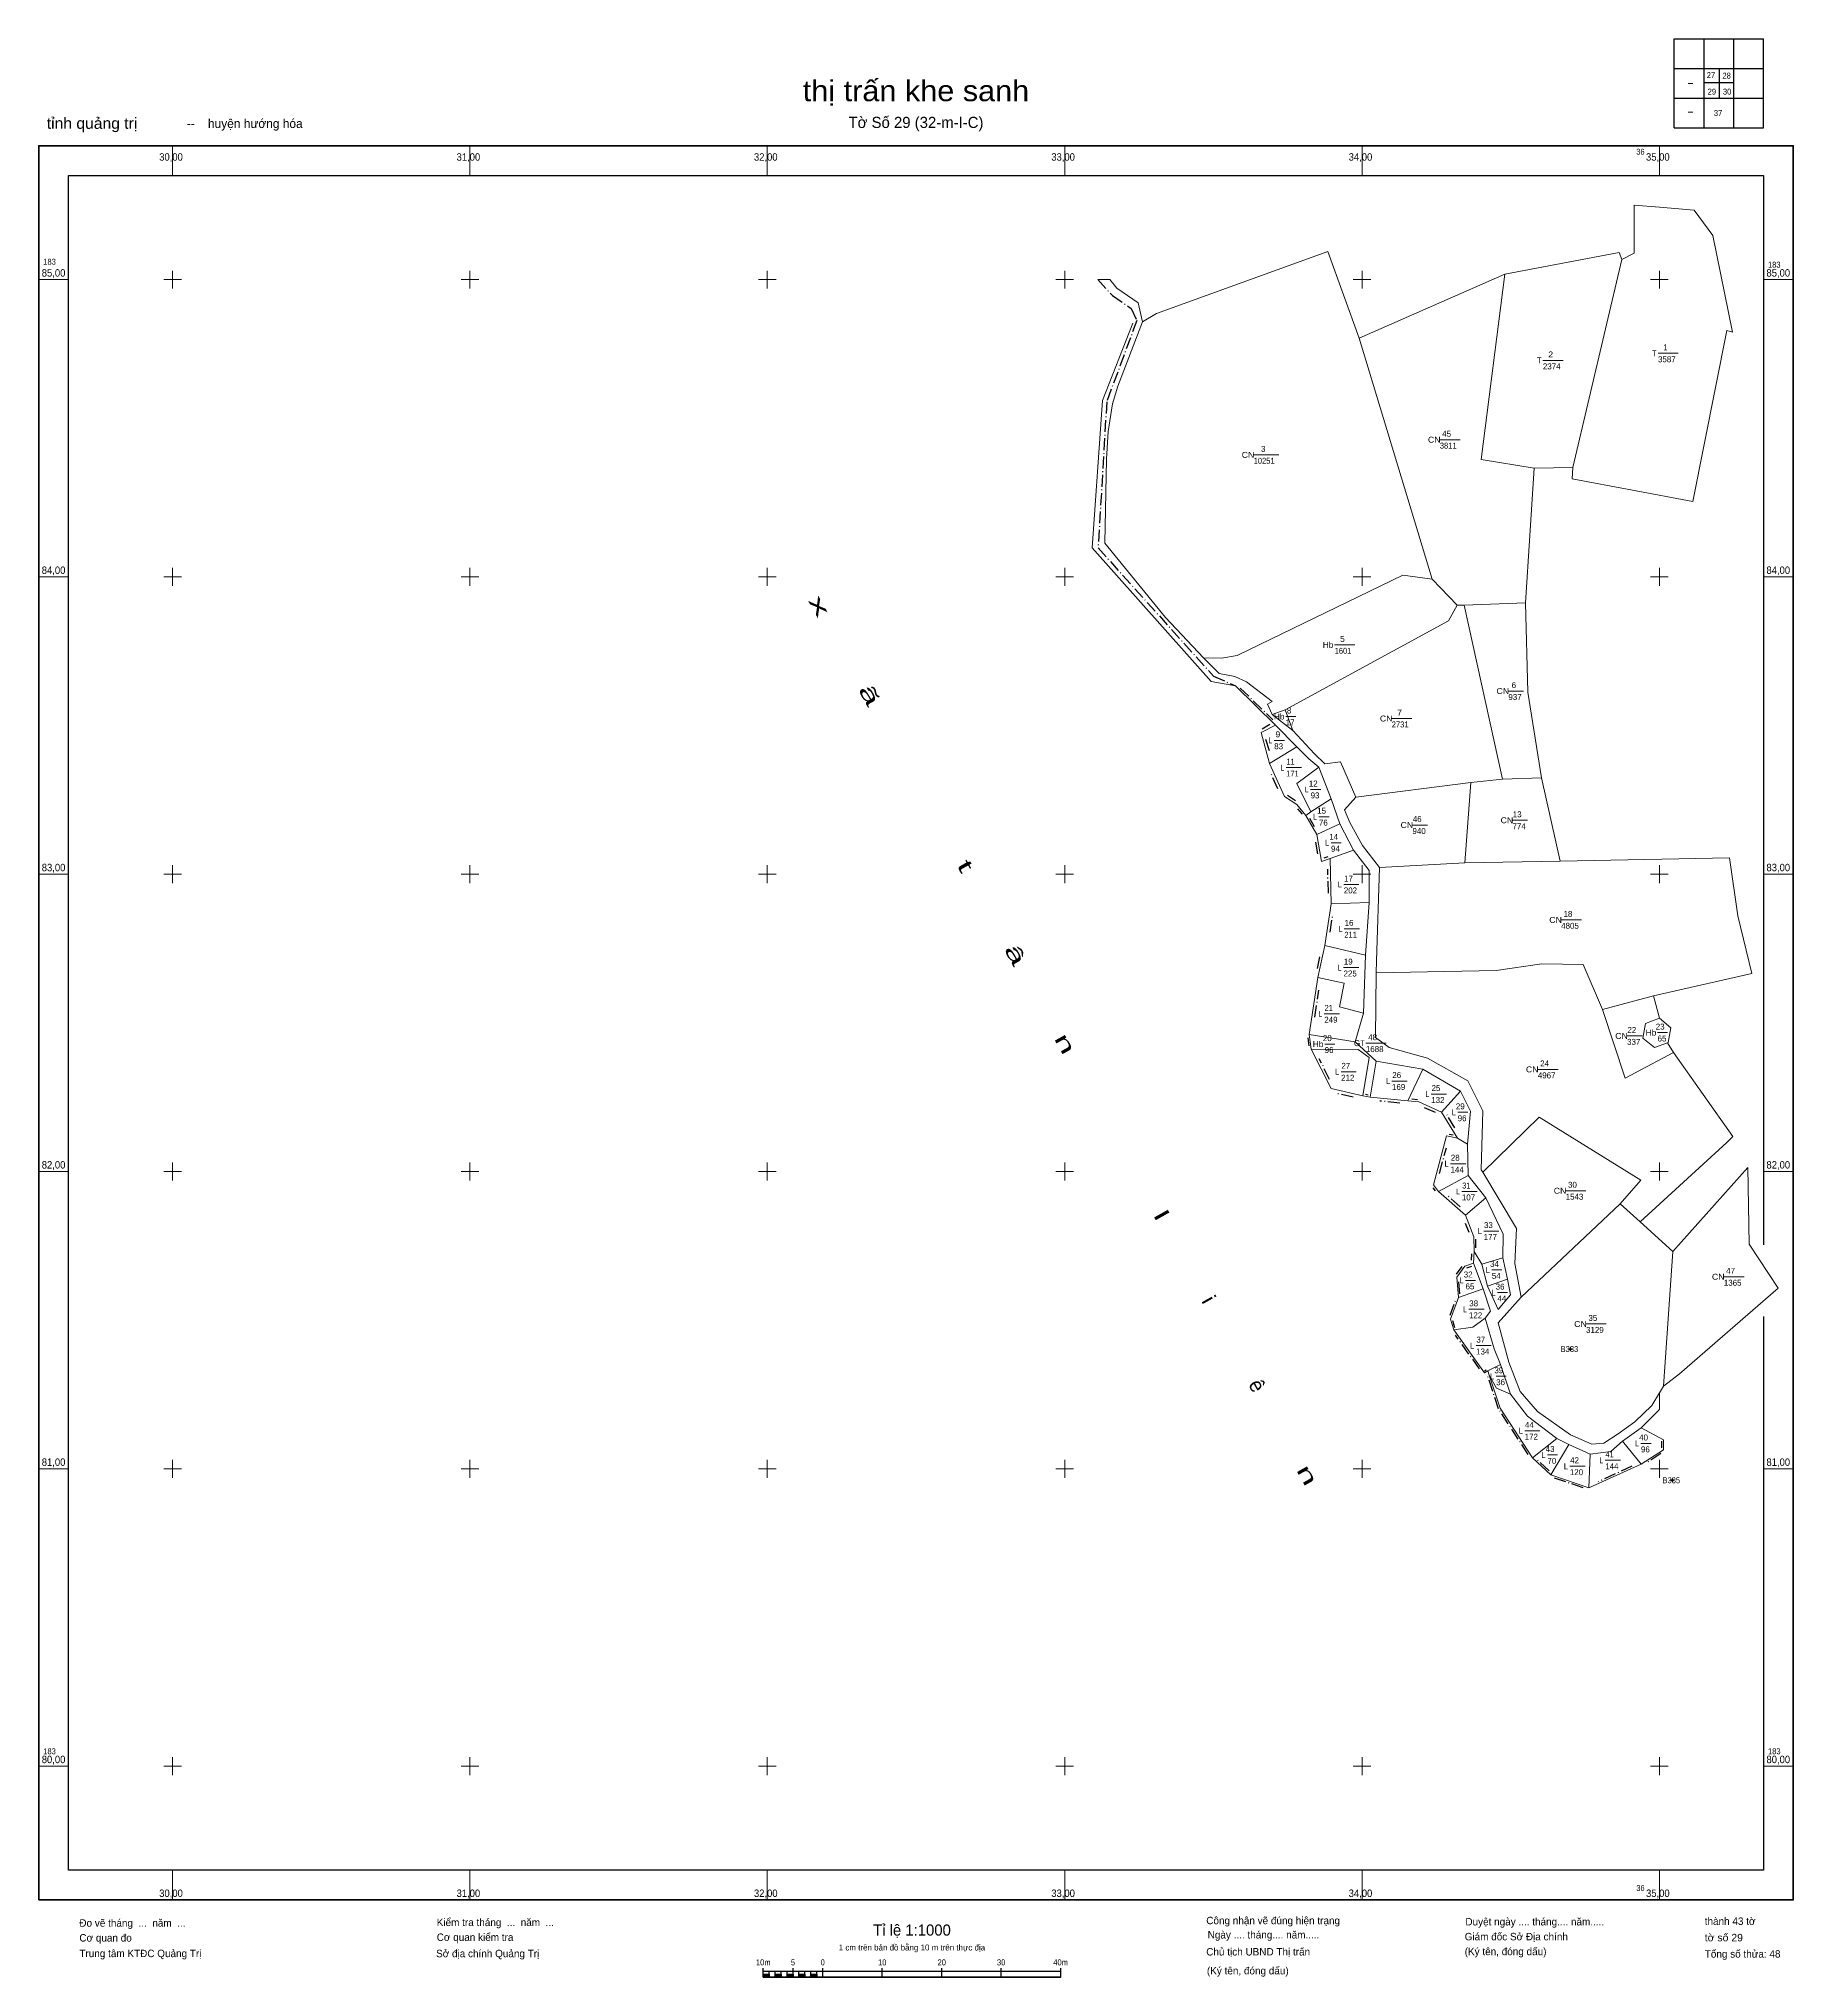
# Model space of a CAD drawing. Header units: metres. Extents: x 362955 to 363545, y 1837929 to 1838581.
import ezdxf
from ezdxf.enums import TextEntityAlignment as Align

# ---------------------------------------------------------------- set-up
doc = ezdxf.new("R2010")
doc.units = ezdxf.units.M
doc.header["$LTSCALE"] = 0.8
doc.linetypes.add('DOT_DASHED', pattern=[7.7, 5, -1.2, 0.3, -1.2])
for name, color, linetype, lineweight in [('10', 7, 'Continuous', 13), ('13', 7, 'Continuous', 13), ('34', 7, 'Continuous', 13), ('62', 7, 'Continuous', 13)]:
    doc.layers.add(name, color=color, linetype=linetype, lineweight=lineweight)
doc.layers.add('12', color=7, linetype='Continuous')

msp = doc.modelspace()

# ---------------------------------------------------------------- hatches: boundary and pattern name
at = {"layer": '10'}
for points in [[(363470.17, 1838140.29, 1), (363470.02, 1838140.29, 1)], [(363504.44, 1838096.16, 1), (363504.29, 1838096.16, 1)]]:
    msp.add_hatch(color=256, dxfattribs=at).paths.add_polyline_path(points)
at = {"layer": '62'}
for points in [[(363198.65, 1837929), (363198.65, 1837930), (363200.65, 1837930), (363200.65, 1837929)], [(363202.65, 1837929), (363202.65, 1837930), (363204.65, 1837930), (363204.65, 1837929)], [(363206.65, 1837929), (363206.65, 1837930), (363208.65, 1837930), (363208.65, 1837929)], [(363210.65, 1837929), (363210.65, 1837930), (363212.65, 1837930), (363212.65, 1837929)], [(363214.65, 1837929), (363214.65, 1837930), (363216.65, 1837930), (363216.65, 1837929)]]:
    msp.add_hatch(color=256, dxfattribs=at).paths.add_polyline_path(points)

# ---------------------------------------------------------------- linework, layer by layer
at = {"layer": '10'}
for p, q in [((363469.79, 1838140.29), (363469.47, 1838140.29)), ((363470.1, 1838140.91), (363470.1, 1838140.6)), ((363470.1, 1838139.97), (363470.1, 1838139.66)), ((363470.72, 1838140.29), (363470.41, 1838140.29)), ((363504.05, 1838096.16), (363503.74, 1838096.16)), ((363504.36, 1838096.78), (363504.36, 1838096.47)), ((363504.36, 1838095.84), (363504.36, 1838095.53)), ((363504.99, 1838096.16), (363504.67, 1838096.16))]:
    msp.add_line(p, q, dxfattribs=at)
for centre, radius in [((363470.1, 1838140.29), 0.312), ((363470.1, 1838140.29), 0.075), ((363504.36, 1838096.16), 0.312), ((363504.36, 1838096.16), 0.075)]:
    msp.add_circle(centre, radius, dxfattribs=at)
at = {"layer": '13'}
for p, q in [((363460.82, 1838472.81), (363467.62, 1838472.81)), ((363499.53, 1838475.21), (363506.33, 1838475.21)), ((363426.16, 1838446.15), (363432.96, 1838446.15)), ((363363.54, 1838441.05), (363372.04, 1838441.05)), ((363390.78, 1838377.14), (363397.58, 1838377.14)), ((363449.21, 1838361.6), (363454.31, 1838361.6)), ((363374.33, 1838353.05), (363377.73, 1838353.05)), ((363409.99, 1838352.37), (363416.79, 1838352.37)), ((363370.47, 1838345.02), (363373.87, 1838345.02)), ((363374.49, 1838335.87), (363379.59, 1838335.87)), ((363382.7, 1838328.5), (363386.1, 1838328.5)), ((363385.5, 1838319.35), (363388.9, 1838319.35)), ((363416.95, 1838316.54), (363422.05, 1838316.54)), ((363450.59, 1838318.15), (363455.69, 1838318.15)), ((363389.57, 1838310.58), (363392.97, 1838310.58)), ((363393.86, 1838296.54), (363398.96, 1838296.54)), ((363394.04, 1838281.63), (363399.14, 1838281.63)), ((363466.96, 1838284.64), (363473.76, 1838284.64)), ((363393.77, 1838268.6), (363398.87, 1838268.6)), ((363387.3, 1838253.04), (363392.4, 1838253.04)), ((363387.43, 1838242.85), (363390.83, 1838242.85)), ((363401.28, 1838243.18), (363408.08, 1838243.18)), ((363489.13, 1838245.62), (363494.23, 1838245.62)), ((363499.37, 1838246.74), (363502.77, 1838246.74)), ((363392.95, 1838233.54), (363398.05, 1838233.54)), ((363410.07, 1838230.43), (363415.17, 1838230.43)), ((363459.11, 1838234.35), (363465.91, 1838234.35)), ((363423.26, 1838226.06), (363428.36, 1838226.06)), ((363432.16, 1838219.92), (363435.56, 1838219.92)), ((363429.75, 1838202.64), (363434.85, 1838202.64)), ((363433.57, 1838193.28), (363438.67, 1838193.28)), ((363468.47, 1838193.53), (363475.27, 1838193.53)), ((363440.91, 1838179.98), (363446.01, 1838179.98)), ((363443.64, 1838166.91), (363447.04, 1838166.91)), ((363521.66, 1838164.6), (363528.46, 1838164.6)), ((363434.8, 1838163.36), (363438.2, 1838163.36)), ((363445.53, 1838159.29), (363448.93, 1838159.29)), ((363435.95, 1838153.66), (363441.05, 1838153.66)), ((363475.33, 1838148.73), (363482.13, 1838148.73)), ((363438.35, 1838141.46), (363443.45, 1838141.46)), ((363445.1, 1838131.14), (363448.5, 1838131.14)), ((363454.69, 1838112.8), (363459.79, 1838112.8)), ((363493.8, 1838108.54), (363497.2, 1838108.54)), ((363462.35, 1838104.68), (363465.75, 1838104.68)), ((363469.88, 1838100.87), (363474.98, 1838100.87)), ((363481.78, 1838102.87), (363486.88, 1838102.87))]:
    msp.add_line(p, q, dxfattribs=at)
at = {"layer": '34'}
for p, q in [((363487.34, 1838506.79), (363470.83, 1838436.77)), ((363448.01, 1838501.87), (363399.06, 1838480.28)), ((363399.06, 1838480.28), (363423.62, 1838399.24)), ((363455.01, 1838391.25), (363457.83, 1838436.54)), ((363457.83, 1838436.54), (363470.83, 1838436.77)), ((363431.99, 1838390.45), (363423.62, 1838399.24)), ((363434.38, 1838390.53), (363431.99, 1838390.45)), ((363455.01, 1838391.25), (363434.38, 1838390.53)), ((363447.21, 1838331.97), (363434.38, 1838390.53)), ((363357.41, 1838363.38), (363370.94, 1838350.18)), ((363369.81, 1838353.7), (363374.19, 1838355.27)), ((363369.81, 1838353.7), (363376.73, 1838348.37)), ((363374.19, 1838355.27), (363376.73, 1838348.37)), ((363378.09, 1838342.79), (363370.94, 1838350.18)), ((363368.93, 1838337.25), (363378.09, 1838342.79)), ((363389.57, 1838325.35), (363385.49, 1838335.98)), ((363436.6, 1838330.83), (363397.92, 1838325.96)), ((363447.21, 1838331.97), (363460.35, 1838332.47)), ((363466.58, 1838304.42), (363460.35, 1838332.47)), ((363389.57, 1838325.35), (363382.79, 1838321.03)), ((363389.57, 1838325.35), (363392.53, 1838316.93)), ((363384.84, 1838313.36), (363381.12, 1838319.73)), ((363389.23, 1838305.26), (363397.12, 1838308.1)), ((363389.65, 1838290.01), (363389.23, 1838305.26)), ((363434.59, 1838303.83), (363405.89, 1838302.26)), ((363466.58, 1838304.42), (363434.59, 1838303.83)), ((363387.49, 1838275.97), (363389.65, 1838290.01)), ((363385.16, 1838265.28), (363387.49, 1838275.97)), ((363387.49, 1838275.97), (363401.11, 1838272.79)), ((363401.11, 1838272.79), (363400.54, 1838253.31)), ((363382.21, 1838246.12), (363382.91, 1838241.11)), ((363404.71, 1838237.12), (363397.72, 1838243.57)), ((363389.61, 1838227.89), (363382.91, 1838241.11)), ((363402.68, 1838224.96), (363404.71, 1838237.12)), ((363404.71, 1838237.12), (363420.42, 1838234.41)), ((363415.43, 1838223.75), (363420.42, 1838234.41)), ((363420.42, 1838234.41), (363433.09, 1838226.98)), ((363400.32, 1838225.49), (363389.61, 1838227.89)), ((363400.32, 1838225.49), (363402.68, 1838224.96)), ((363415.43, 1838223.75), (363402.68, 1838224.96)), ((363426.72, 1838220), (363433.09, 1838226.98)), ((363432.09, 1838211.19), (363426.72, 1838220)), ((363428.39, 1838212), (363432.09, 1838211.19)), ((363432.09, 1838211.19), (363435.45, 1838209.2)), ((363435.45, 1838209.2), (363435.67, 1838198.67)), ((363425.7, 1838193.29), (363435.67, 1838198.67)), ((363435.67, 1838198.67), (363441.6, 1838191.15)), ((363434.78, 1838185.27), (363425.7, 1838193.29)), ((363434.78, 1838185.27), (363441.6, 1838191.15)), ((363486.82, 1838189.11), (363453.47, 1838157.74)), ((363493.49, 1838183.08), (363486.82, 1838189.11)), ((363437.48, 1838169.14), (363437.7, 1838173.08)), ((363440.23, 1838168.82), (363447.33, 1838170.95)), ((363447.33, 1838170.95), (363448.88, 1838163.83)), ((363501.34, 1838127.84), (363504.52, 1838173.11)), ((363442.2, 1838161.49), (363440.23, 1838168.82)), ((363440.71, 1838160.55), (363432.4, 1838157.59)), ((363442.2, 1838161.49), (363448.88, 1838163.83)), ((363441.22, 1838132.28), (363430.85, 1838146.77)), ((363441.22, 1838132.28), (363442.32, 1838132.99)), ((363442.32, 1838132.99), (363446.56, 1838135.05)), ((363442.8, 1838131.53), (363442.32, 1838132.99)), ((363446.56, 1838135.05), (363449.94, 1838125.14)), ((363500, 1838125.58), (363501.34, 1838127.84)), ((363463.47, 1838097.98), (363469.58, 1838108.17)), ((363465.5, 1838110.2), (363469.58, 1838108.17)), ((363469.58, 1838108.17), (363476.71, 1838104.96)), ((363501.36, 1838106.4), (363501.42, 1838109.79)), ((363463.47, 1838097.98), (363457.36, 1838103.66)), ((363476.31, 1838093.58), (363463.47, 1838097.98))]:
    msp.add_line(p, q, dxfattribs=at)
at = {"layer": '34', "linetype": 'DOT_DASHED', "lineweight": 25}
for p, q in [((363359.01, 1838362.63), (363370.04, 1838351.88)), ((363369.02, 1838350.3), (363366.46, 1838348.8)), ((363367.58, 1838345.39), (363368.96, 1838340.89)), ((363371.65, 1838328.75), (363369.35, 1838333.89)), ((363377.64, 1838324.71), (363374.91, 1838326.52)), ((363380.01, 1838320.14), (363378.46, 1838321.98)), ((363384.06, 1838315.95), (363382.46, 1838318.7)), ((363385.14, 1838306.84), (363384.44, 1838310.86)), ((363388.47, 1838305.83), (363387.13, 1838305.35)), ((363388.67, 1838293.64), (363388.44, 1838301.73)), ((363389.26, 1838280.54), (363390.17, 1838286.45)), ((363385, 1838268.29), (363385.95, 1838272.62)), ((363384.1, 1838251.93), (363385.49, 1838260.95)), ((363381.77, 1838244.94), (363382.14, 1838242.31)), ((363389.11, 1838230.98), (363385.63, 1838237.87)), ((363396.97, 1838225.02), (363391.89, 1838226.16)), ((363401.14, 1838226.02), (363402.07, 1838225.81)), ((363412.69, 1838223.03), (363406.03, 1838223.67)), ((363418.64, 1838224.16), (363416.75, 1838224.34)), ((363424.67, 1838219.81), (363420.91, 1838221.48)), ((363431.15, 1838214.74), (363428.5, 1838219.09)), ((363429.29, 1838212.58), (363430.59, 1838212.3)), ((363426.09, 1838199.38), (363428.36, 1838208.02)), ((363424.68, 1838193.45), (363423.91, 1838194.53)), ((363432.98, 1838188.15), (363428.56, 1838192.06)), ((363435.98, 1838179.49), (363434.8, 1838182.54)), ((363438.3, 1838174.28), (363438.22, 1838177.24)), ((363436.84, 1838170.19), (363436.96, 1838172.26)), ((363431.75, 1838165.43), (363433.67, 1838168.04)), ((363435.27, 1838167.6), (363436.94, 1838168.17)), ((363432.87, 1838158.86), (363432.51, 1838163.51)), ((363429.62, 1838151.67), (363431.48, 1838156.8)), ((363431.24, 1838147.41), (363430.5, 1838149.82)), ((363439.54, 1838133.6), (363431.42, 1838144.95)), ((363441.18, 1838132.97), (363441.74, 1838133.33)), ((363500.77, 1838107.01), (363500.81, 1838109.3)), ((363462.88, 1838099.35), (363458.94, 1838103.02)), ((363490.77, 1838100.84), (363479.45, 1838095.68)), ((363500.49, 1838105.13), (363495.37, 1838101.84)), ((363474.38, 1838093.61), (363464.69, 1838096.93))]:
    msp.add_line(p, q, dxfattribs=at)
at = {"layer": '34'}
for points in [[(363500, 1838524.36), (363491.47, 1838525.05), (363491.55, 1838508.88), (363487.34, 1838506.79), (363486.47, 1838509.08), (363448.01, 1838501.87)], [(363524.62, 1838482.31), (363517.91, 1838514.82), (363511.73, 1838523.4), (363500, 1838524.36)], [(363399.06, 1838480.28), (363388.51, 1838509.43), (363330.86, 1838488.56), (363326.16, 1838485.78)], [(363311.16, 1838500), (363315.2, 1838500), (363317.55, 1838497.13), (363324.75, 1838492.15), (363326.16, 1838485.78)], [(363457.83, 1838436.54), (363440.08, 1838439.53), (363448.01, 1838501.87)], [(363322.91, 1838485.37), (363312.68, 1838459.36), (363309.26, 1838409.77), (363349.22, 1838364.82), (363357.41, 1838363.38)], [(363326.16, 1838485.78), (363317.91, 1838464.11), (363316.09, 1838458.18), (363314.57, 1838448.94), (363314.06, 1838439.59), (363313.54, 1838411.35), (363333.91, 1838386.4), (363346.71, 1838372.82)], [(363511.24, 1838425.37), (363522.69, 1838482.84), (363524.62, 1838482.31)], [(363470.83, 1838436.77), (363470.62, 1838432.98), (363511.24, 1838425.37)], [(363423.62, 1838399.24), (363413.71, 1838400.59), (363358.06, 1838373.61), (363352.79, 1838372.67), (363346.71, 1838372.82)], [(363374.19, 1838355.27), (363429.02, 1838385.24), (363431.99, 1838390.45)], [(363455.01, 1838391.25), (363455.72, 1838361.22), (363460.35, 1838332.47)], [(363346.71, 1838372.82), (363351.98, 1838367.49), (363357.26, 1838366.47), (363361.09, 1838364.66), (363369.83, 1838358.05), (363368.21, 1838357.22), (363369.81, 1838353.7)], [(363368.93, 1838337.25), (363366.05, 1838347.63), (363370.94, 1838350.18)], [(363376.73, 1838348.37), (363384.04, 1838340.5), (363387.48, 1838337.17), (363392.81, 1838337.85), (363397.92, 1838325.96)], [(363378.09, 1838342.79), (363382.14, 1838338.86), (363385.49, 1838335.98)], [(363378.03, 1838323.41), (363373.9, 1838326.15), (363368.93, 1838337.25)], [(363385.49, 1838335.98), (363378.03, 1838330.56), (363382.79, 1838321.03), (363381.12, 1838319.73), (363378.03, 1838323.41)], [(363447.21, 1838331.97), (363436.6, 1838330.83), (363434.59, 1838303.83)], [(363397.92, 1838325.96), (363394.12, 1838321.63), (363395.91, 1838317.39), (363400.12, 1838309.7), (363405.89, 1838302.26)], [(363384.84, 1838313.36), (363392.53, 1838316.93), (363397.12, 1838308.1)], [(363389.23, 1838305.26), (363386.41, 1838304.25), (363384.84, 1838313.36)], [(363397.12, 1838308.1), (363402.4, 1838301.24), (363402.35, 1838290.48)], [(363405.89, 1838302.26), (363404.81, 1838270.84), (363404.76, 1838266.81)], [(363498, 1838259.05), (363531.13, 1838266.55), (363526.32, 1838285.99), (363523.59, 1838305.48), (363466.58, 1838304.42)], [(363389.65, 1838290.01), (363402.35, 1838290.48), (363401.11, 1838272.79)], [(363480.81, 1838254.54), (363474.31, 1838269.61), (363460.46, 1838269.86), (363445.1, 1838267.57), (363404.76, 1838266.81)], [(363400.54, 1838253.31), (363397.72, 1838243.57), (363382.21, 1838246.12), (363385.16, 1838265.28)], [(363385.16, 1838265.28), (363394.04, 1838263.4), (363392.44, 1838255.4), (363400.54, 1838253.31)], [(363404.76, 1838266.81), (363404.5, 1838245.12), (363409.07, 1838241.76), (363422.06, 1838238.16), (363435.54, 1838230.47), (363440.59, 1838220.38), (363440.11, 1838200.55), (363440.59, 1838199.75)], [(363480.81, 1838254.54), (363498, 1838259.05), (363500.01, 1838251.53)], [(363504.78, 1838239.99), (363488.48, 1838231.43), (363480.81, 1838254.54)], [(363500.01, 1838251.53), (363495.32, 1838249.8), (363494.47, 1838244.88), (363498.31, 1838241.67), (363502.77, 1838243.32), (363504.78, 1838239.99)], [(363502.77, 1838243.32), (363503, 1838243.4), (363503.85, 1838248.32), (363500.01, 1838251.53)], [(363382.91, 1838241.11), (363398.73, 1838241.03), (363402.34, 1838238.39), (363400.32, 1838225.49)], [(363493.49, 1838183.08), (363522.7, 1838209.71), (363524.72, 1838211.78), (363504.78, 1838239.99)], [(363426.72, 1838220), (363419.11, 1838223.4), (363415.43, 1838223.75)], [(363433.09, 1838226.98), (363436.44, 1838220.25), (363435.45, 1838209.2)], [(363486.82, 1838189.11), (363493.77, 1838197.13), (363459.54, 1838218.32), (363440.59, 1838199.75)], [(363425.7, 1838193.29), (363424.06, 1838195.57), (363428.39, 1838212)], [(363440.59, 1838199.75), (363451.9, 1838180.82), (363451.42, 1838169.1), (363453.47, 1838157.74)], [(363501.34, 1838127.84), (363506.78, 1838131.93), (363539.95, 1838160.77), (363530.14, 1838175.56), (363529.73, 1838201.37), (363504.52, 1838173.11), (363493.49, 1838183.08)], [(363441.6, 1838191.15), (363447.51, 1838178.95), (363447.33, 1838170.95)], [(363440.23, 1838168.82), (363437.7, 1838173.08), (363437.56, 1838178.07), (363434.78, 1838185.27)], [(363432.4, 1838157.59), (363431.87, 1838164.47), (363434.57, 1838168.14)], [(363434.57, 1838168.14), (363437.48, 1838169.14), (363440.71, 1838160.55)], [(363430.85, 1838146.77), (363429.76, 1838150.3), (363432.4, 1838157.59)], [(363440.71, 1838160.55), (363443.16, 1838152.99), (363441.38, 1838150.66)], [(363448.88, 1838163.83), (363449.9, 1838158.56), (363445.8, 1838153.58), (363442.2, 1838161.49)], [(363453.47, 1838157.74), (363445.75, 1838149.12), (363449.36, 1838135.91), (363453.21, 1838126.06), (363458.99, 1838119.33), (363470.05, 1838111.41), (363477.27, 1838108.35), (363481.36, 1838108.59), (363486.18, 1838111.72), (363491.71, 1838115.81), (363497.49, 1838121.34), (363500, 1838125.58)], [(363430.85, 1838146.77), (363437.23, 1838147.67), (363441.38, 1838150.66)], [(363441.38, 1838150.66), (363444.4, 1838140.36), (363446.56, 1838135.05)], [(363442.8, 1838131.53), (363445.26, 1838127.13), (363449.94, 1838125.14)], [(363457.36, 1838103.66), (363446.44, 1838120.45), (363442.8, 1838131.53)], [(363449.94, 1838125.14), (363455.67, 1838117.7), (363465.5, 1838110.2), (363457.36, 1838103.66)], [(363493.91, 1838113.76), (363499.69, 1838119.6), (363500, 1838120.09), (363500, 1838125.58)], [(363487.63, 1838109.27), (363493.91, 1838113.76), (363501.42, 1838109.79)], [(363476.71, 1838104.96), (363483.7, 1838105.87), (363487.63, 1838109.27)], [(363501.36, 1838106.4), (363493.91, 1838101.6), (363487.63, 1838109.27)], [(363493.91, 1838101.6), (363476.31, 1838093.58), (363476.71, 1838104.96)]]:
    msp.add_lwpolyline(points, dxfattribs=at)
at = {"layer": '34', "linetype": 'DOT_DASHED', "lineweight": 25}
for points in [[(363311.16, 1838500), (363316.05, 1838494.63), (363322.31, 1838490.3)], [(363322.31, 1838490.3), (363324.23, 1838486.22), (363314.14, 1838458.92), (363311.24, 1838409.75), (363350.03, 1838366.63), (363357.41, 1838363.38)], [(363455.86, 1838104.86), (363445.89, 1838120.19), (363442.23, 1838131.34)]]:
    msp.add_lwpolyline(points, dxfattribs=at)
at = {"layer": '62', "lineweight": 25}
for p, q in [((363505, 1838581), (363535, 1838581)), ((363505, 1838551), (363505, 1838581)), ((363515, 1838551), (363515, 1838581)), ((363525, 1838551), (363525, 1838581)), ((363505, 1838571), (363535, 1838571)), ((363520.12, 1838571), (363520.12, 1838561)), ((363515, 1838566.29), (363525, 1838566.29)), ((363505, 1838561), (363535, 1838561)), ((363198.65, 1837929), (363198.65, 1837932)), ((363198.65, 1837931), (363298.65, 1837931)), ((363198.65, 1837929), (363198.65, 1837931)), ((363200.65, 1837929), (363200.65, 1837931)), ((363202.65, 1837929), (363202.65, 1837931)), ((363204.65, 1837929), (363204.65, 1837931)), ((363206.65, 1837929), (363206.65, 1837931)), ((363208.65, 1837929), (363208.65, 1837932)), ((363208.65, 1837929), (363208.65, 1837931)), ((363210.65, 1837929), (363210.65, 1837931)), ((363212.65, 1837929), (363212.65, 1837931)), ((363214.65, 1837929), (363214.65, 1837931)), ((363216.65, 1837929), (363216.65, 1837931)), ((363218.65, 1837929), (363218.65, 1837932)), ((363238.65, 1837929), (363238.65, 1837932)), ((363258.65, 1837929), (363258.65, 1837932)), ((363278.65, 1837929), (363278.65, 1837932)), ((363298.65, 1837929), (363298.65, 1837932))]:
    msp.add_line(p, q, dxfattribs=at)
at = {"layer": '62'}
for p, q in [((363509.69, 1838565.97), (363511.19, 1838565.97)), ((363509.69, 1838556.26), (363511.19, 1838556.26)), ((363000, 1838535), (363000, 1838545)), ((363100, 1838535), (363100, 1838545)), ((363200, 1838535), (363200, 1838545)), ((363300, 1838535), (363300, 1838545)), ((363400, 1838535), (363400, 1838545)), ((363500, 1838535), (363500, 1838545)), ((362955, 1838500), (362965, 1838500)), ((362997, 1838500), (363003, 1838500)), ((363000, 1838497), (363000, 1838503)), ((363097, 1838500), (363103, 1838500)), ((363100, 1838497), (363100, 1838503)), ((363197, 1838500), (363203, 1838500)), ((363200, 1838497), (363200, 1838503)), ((363297, 1838500), (363303, 1838500)), ((363300, 1838497), (363300, 1838503)), ((363397, 1838500), (363403, 1838500)), ((363400, 1838497), (363400, 1838503)), ((363497, 1838500), (363503, 1838500)), ((363500, 1838497), (363500, 1838503)), ((363535, 1838500), (363545, 1838500)), ((362955, 1838400), (362965, 1838400)), ((362997, 1838400), (363003, 1838400)), ((363000, 1838397), (363000, 1838403)), ((363097, 1838400), (363103, 1838400)), ((363100, 1838397), (363100, 1838403)), ((363197, 1838400), (363203, 1838400)), ((363200, 1838397), (363200, 1838403)), ((363297, 1838400), (363303, 1838400)), ((363300, 1838397), (363300, 1838403)), ((363397, 1838400), (363403, 1838400)), ((363400, 1838397), (363400, 1838403)), ((363497, 1838400), (363503, 1838400)), ((363500, 1838397), (363500, 1838403)), ((363535, 1838400), (363545, 1838400)), ((363000, 1838297), (363000, 1838303)), ((363100, 1838297), (363100, 1838303)), ((363200, 1838297), (363200, 1838303)), ((363300, 1838297), (363300, 1838303)), ((363400, 1838297), (363400, 1838303)), ((363500, 1838297), (363500, 1838303)), ((362955, 1838300), (362965, 1838300)), ((362997, 1838300), (363003, 1838300)), ((363097, 1838300), (363103, 1838300)), ((363197, 1838300), (363203, 1838300)), ((363297, 1838300), (363303, 1838300)), ((363397, 1838300), (363403, 1838300)), ((363497, 1838300), (363503, 1838300)), ((363535, 1838300), (363545, 1838300)), ((362955, 1838200), (362965, 1838200)), ((362997, 1838200), (363003, 1838200)), ((363000, 1838197), (363000, 1838203)), ((363097, 1838200), (363103, 1838200)), ((363100, 1838197), (363100, 1838203)), ((363197, 1838200), (363203, 1838200)), ((363200, 1838197), (363200, 1838203)), ((363297, 1838200), (363303, 1838200)), ((363300, 1838197), (363300, 1838203)), ((363397, 1838200), (363403, 1838200)), ((363400, 1838197), (363400, 1838203)), ((363497, 1838200), (363503, 1838200)), ((363500, 1838197), (363500, 1838203)), ((363535, 1838200), (363545, 1838200)), ((362955, 1838100), (362965, 1838100)), ((362997, 1838100), (363003, 1838100)), ((363000, 1838097), (363000, 1838103)), ((363097, 1838100), (363103, 1838100)), ((363100, 1838097), (363100, 1838103)), ((363197, 1838100), (363203, 1838100)), ((363200, 1838097), (363200, 1838103)), ((363297, 1838100), (363303, 1838100)), ((363300, 1838097), (363300, 1838103)), ((363397, 1838100), (363403, 1838100)), ((363400, 1838097), (363400, 1838103)), ((363497, 1838100), (363503, 1838100)), ((363500, 1838097), (363500, 1838103)), ((363535, 1838100), (363545, 1838100)), ((363000, 1837997), (363000, 1838003)), ((363100, 1837997), (363100, 1838003)), ((363200, 1837997), (363200, 1838003)), ((363300, 1837997), (363300, 1838003)), ((363400, 1837997), (363400, 1838003)), ((363500, 1837997), (363500, 1838003)), ((362955, 1838000), (362965, 1838000)), ((362997, 1838000), (363003, 1838000)), ((363097, 1838000), (363103, 1838000)), ((363197, 1838000), (363203, 1838000)), ((363297, 1838000), (363303, 1838000)), ((363397, 1838000), (363403, 1838000)), ((363497, 1838000), (363503, 1838000)), ((363535, 1838000), (363545, 1838000)), ((363000, 1837955), (363000, 1837965)), ((363100, 1837955), (363100, 1837965)), ((363200, 1837955), (363200, 1837965)), ((363300, 1837955), (363300, 1837965)), ((363400, 1837955), (363400, 1837965)), ((363500, 1837955), (363500, 1837965))]:
    msp.add_line(p, q, dxfattribs=at)
at = {"layer": '62', "lineweight": 40}
msp.add_line((363198.65, 1837929), (363298.65, 1837929), dxfattribs=at)
at = {"layer": '62', "lineweight": 25}
for points in [[(363505, 1838551), (363535, 1838551), (363535, 1838581)], [(363535, 1838151.25), (363535, 1837965), (362965, 1837965), (362965, 1838535), (363535, 1838535), (363535, 1838175.35)]]:
    msp.add_lwpolyline(points, dxfattribs=at)
at = {"layer": '62', "lineweight": 40}
msp.add_lwpolyline([(362955, 1837955), (362955, 1838545), (363545, 1838545), (363545, 1837955)], close=True, dxfattribs=at)
at = {"layer": '62', "lineweight": 25}
for points in [[(363198.65, 1837929), (363198.65, 1837930), (363200.65, 1837930), (363200.65, 1837929)], [(363202.65, 1837929), (363202.65, 1837930), (363204.65, 1837930), (363204.65, 1837929)], [(363206.65, 1837929), (363206.65, 1837930), (363208.65, 1837930), (363208.65, 1837929)], [(363210.65, 1837929), (363210.65, 1837930), (363212.65, 1837930), (363212.65, 1837929)], [(363214.65, 1837929), (363214.65, 1837930), (363216.65, 1837930), (363216.65, 1837929)]]:
    msp.add_lwpolyline(points, close=True, dxfattribs=at)

# ---------------------------------------------------------------- texts
at = {"layer": '12', "width": 0.95}
for s, p in [('B333 ', (363470.09, 1838139.29)), ('B335 ', (363504.35, 1838095.16))]:
    msp.add_text(s, height=2, dxfattribs=at).set_placement(p, align=Align.CENTER)
at = {"layer": '13'}
for s, width, p in [('1', 0.85, (363501.33, 1838476.21)), ('T', 0.9, (363458.82, 1838471.81)), ('2', 1.1, (363462.62, 1838473.81)), ('T', 0.9, (363497.53, 1838474.21)), ('CN', 1.1, (363422.16, 1838445.15)), ('3811', 0.95, (363426.16, 1838443.15)), ('CN', 1.1, (363359.54, 1838440.05)), ('10251', 0.95, (363363.54, 1838438.05)), ('5', 1.1, (363392.58, 1838378.14)), ('Hb', 1.05, (363386.78, 1838376.14)), ('1601', 0.95, (363390.78, 1838374.14)), ('CN', 1.1, (363445.21, 1838360.6)), ('Hb', 1.05, (363370.33, 1838352.05)), ('CN', 1.1, (363405.99, 1838351.37)), ('7', 1.1, (363411.79, 1838353.37)), ('9', 1.1, (363370.87, 1838346.02)), ('2731', 0.95, (363409.99, 1838349.37)), ('L', 0.8, (363368.47, 1838344.02)), ('L', 0.8, (363372.49, 1838334.87)), ('171', 0.95, (363374.49, 1838332.87)), ('11', 0.9, (363374.59, 1838336.87)), ('L', 0.8, (363380.7, 1838327.5)), ('L', 0.8, (363383.5, 1838318.35)), ('CN', 1.1, (363412.95, 1838315.54)), ('CN', 1.1, (363446.59, 1838317.15)), ('L', 0.8, (363387.57, 1838309.58)), ('L', 0.8, (363391.86, 1838295.54)), ('L', 0.8, (363392.04, 1838280.63)), ('CN', 1.1, (363462.96, 1838283.64)), ('211', 0.95, (363394.04, 1838278.63)), ('L', 0.8, (363391.77, 1838267.6)), ('21', 0.9, (363387.4, 1838254.04)), ('L', 0.8, (363385.3, 1838252.04)), ('Hb', 1.05, (363383.43, 1838241.85)), ('CN', 1.1, (363485.13, 1838244.62)), ('Hb', 1.05, (363495.37, 1838245.74)), ('L', 0.8, (363390.95, 1838232.54)), ('L', 0.8, (363408.07, 1838229.43)), ('CN', 1.1, (363455.11, 1838233.35)), ('L', 0.8, (363421.26, 1838225.06)), ('L', 0.8, (363430.16, 1838218.92)), ('L', 0.8, (363427.75, 1838201.64)), ('L', 0.8, (363431.57, 1838192.28)), ('31', 0.9, (363433.67, 1838194.28)), ('CN', 1.1, (363464.47, 1838192.53)), ('L', 0.8, (363438.91, 1838178.98)), ('L', 0.8, (363432.8, 1838162.36)), ('L', 0.8, (363441.64, 1838165.91)), ('CN', 1.1, (363517.66, 1838163.6)), ('L', 0.8, (363443.53, 1838158.29)), ('L', 0.8, (363433.95, 1838152.66)), ('CN', 1.1, (363471.33, 1838147.73)), ('L', 0.8, (363436.35, 1838140.46)), ('L', 0.8, (363443.1, 1838130.14)), ('L', 0.8, (363452.69, 1838111.8)), ('L', 0.8, (363460.35, 1838103.68)), ('41', 0.9, (363481.88, 1838103.87)), ('L', 0.8, (363491.8, 1838107.54)), ('L', 0.8, (363467.88, 1838099.87)), ('L', 0.8, (363479.78, 1838101.87))]:
    msp.add_text(s, height=2, dxfattribs=dict(at, width=width)).set_placement(p)
for s, p in [('2374', (363460.82, 1838469.81)), ('3587', (363499.53, 1838472.21)), ('45', (363426.96, 1838447.15)), ('3', (363366.04, 1838442.05)), ('937', (363449.21, 1838358.6)), ('6', (363450.31, 1838362.6)), ('8', (363374.73, 1838354.05)), ('17', (363374.33, 1838350.05)), ('83', (363370.47, 1838342.02)), ('12', (363382.1, 1838329.5)), ('93', (363382.7, 1838325.5)), ('15', (363384.9, 1838320.35)), ('13', (363450.69, 1838319.15)), ('76', (363385.5, 1838316.35)), ('940', (363416.95, 1838313.54)), ('46', (363417.05, 1838317.54)), ('774', (363450.59, 1838315.15)), ('14', (363388.97, 1838311.58)), ('94', (363389.57, 1838307.58)), ('202', (363393.86, 1838293.54)), ('17', (363393.96, 1838297.54)), ('16', (363394.14, 1838282.63)), ('4805', (363466.96, 1838281.64)), ('18', (363467.76, 1838285.64)), ('19', (363393.87, 1838269.6)), ('225', (363393.77, 1838265.6)), ('249', (363387.3, 1838250.04)), ('23', (363498.77, 1838247.74)), ('20', (363386.83, 1838243.85)), ('GT', (363397.28, 1838242.18)), ('48', (363402.08, 1838244.18)), ('337', (363489.13, 1838242.62)), ('22', (363489.23, 1838246.62)), ('65', (363499.37, 1838243.74)), ('96', (363387.43, 1838239.85)), ('27', (363393.05, 1838234.54)), ('1688', (363401.28, 1838240.18)), ('24', (363459.91, 1838235.35)), ('212', (363392.95, 1838230.54)), ('169', (363410.07, 1838227.43)), ('26', (363410.17, 1838231.43)), ('4967', (363459.11, 1838231.35)), ('132', (363423.26, 1838223.06)), ('25', (363423.36, 1838227.06)), ('29', (363431.56, 1838220.92)), ('96', (363432.16, 1838216.92)), ('28', (363429.85, 1838203.64)), ('144', (363429.75, 1838199.64)), ('107', (363433.57, 1838190.28)), ('1543', (363468.47, 1838190.53)), ('30', (363469.27, 1838194.53)), ('33', (363441.01, 1838180.98)), ('177', (363440.91, 1838176.98)), ('32', (363434.2, 1838164.36)), ('34', (363443.04, 1838167.91)), ('54', (363443.64, 1838163.91)), ('47', (363522.46, 1838165.6)), ('65', (363434.8, 1838160.36)), ('36', (363444.93, 1838160.29)), ('44', (363445.53, 1838156.29)), ('1365', (363521.66, 1838161.6)), ('38', (363436.05, 1838154.66)), ('122', (363435.95, 1838150.66)), ('35', (363476.13, 1838149.73)), ('37', (363438.45, 1838142.46)), ('3129', (363475.33, 1838145.73)), ('134', (363438.35, 1838138.46)), ('39', (363444.5, 1838132.14)), ('36', (363445.1, 1838128.14)), ('44', (363454.79, 1838113.8)), ('172', (363454.69, 1838109.8)), ('43', (363461.75, 1838105.68)), ('40', (363493.2, 1838109.54)), ('96', (363493.8, 1838105.54)), ('70', (363462.35, 1838101.68)), ('42', (363469.98, 1838101.87)), ('120', (363469.88, 1838097.87)), ('144', (363481.78, 1838099.87))]:
    msp.add_text(s, height=2, dxfattribs=at).set_placement(p)
at = {"layer": '34'}
for s, width, p in [('x', 2.1, (363215.35, 1838389.02)), ('ã', 1.9, (363232.18, 1838359.03)), ('t', 1.95, (363264.43, 1838301.57)), ('â', 1.9, (363281.21, 1838271.67)), ('n', 1.85, (363297.98, 1838241.78)), ('l', 1.8, (363330.36, 1838184.09)), ('i', 1.15, (363346.27, 1838155.72)), ('n', 1.85, (363379.41, 1838096.69))]:
    msp.add_text(s, height=5, rotation=299.303, dxfattribs=dict(at, width=width)).set_placement(p, align=Align.CENTER)
msp.add_text('ê', height=5, rotation=299.303, dxfattribs=at).set_placement((363362.52, 1838126.78), align=Align.CENTER)
at = {"layer": '62'}
for s, height, width, p in [('27', 2, 0.95, (363517.34, 1838567.77)), ('28', 2, 0.95, (363522.61, 1838567.61)), ('thị trấn khe sanh', 7, 1.1, (363250, 1838560)), ('29', 2, 0.95, (363517.64, 1838562.23)), ('30', 2, 0.95, (363522.78, 1838562.23)), ('37', 2, 0.95, (363519.72, 1838555.02)), ('10m', 2, 0.95, (363198.64, 1837933)), ('5', 2, 0.9, (363208.64, 1837933)), ('0', 2, 0.9, (363218.64, 1837933)), ('10', 2, 0.95, (363238.65, 1837933)), ('20', 2, 0.95, (363258.65, 1837933)), ('30', 2, 0.95, (363278.65, 1837933)), ('40m', 2, 0.95, (363298.64, 1837933))]:
    msp.add_text(s, height=height, dxfattribs=dict(at, width=width)).set_placement(p, align=Align.CENTER)
for s, height, width, p in [('tỉnh quảng trị ', 3.75, 1.05, (362957.69, 1838550.71)), ('30,00', 2.5, 0.95, (362995.5, 1838540)), ('31,00', 2.5, 0.95, (363095.5, 1838540)), ('32,00', 2.5, 0.95, (363195.5, 1838540)), ('33,00', 2.5, 0.95, (363295.5, 1838540)), ('34,00', 2.5, 0.95, (363395.5, 1838540)), ('35,00', 2.5, 0.95, (363495.5, 1838540)), ('85,00', 2.5, 0.95, (362956, 1838501)), ('183', 2, 0.95, (362956.5, 1838505)), ('85,00', 2.5, 0.95, (363536, 1838501)), ('183', 2, 0.95, (363536.5, 1838504)), ('84,00', 2.5, 0.95, (362956, 1838401)), ('84,00', 2.5, 0.95, (363536, 1838401)), ('83,00', 2.5, 0.95, (362956, 1838301)), ('83,00', 2.5, 0.95, (363536, 1838301)), ('82,00', 2.5, 0.95, (362956, 1838201)), ('82,00', 2.5, 0.95, (363536, 1838201)), ('81,00', 2.5, 0.95, (362956, 1838101)), ('81,00', 2.5, 0.95, (363536, 1838101)), ('80,00', 2.5, 0.95, (362956, 1838001)), ('183', 2, 0.95, (362956.5, 1838004)), ('80,00', 2.5, 0.95, (363536, 1838001)), ('183', 2, 0.95, (363536.5, 1838004)), ('30,00', 2.5, 0.95, (362995.5, 1837956)), ('31,00', 2.5, 0.95, (363095.5, 1837956)), ('32,00', 2.5, 0.95, (363195.5, 1837956)), ('33,00', 2.5, 0.95, (363295.5, 1837956)), ('34,00', 2.5, 0.95, (363395.5, 1837956)), ('35,00', 2.5, 0.95, (363495.5, 1837956)), ('tờ số 29', 2.5, 1.05, (363515.25, 1837941.08))]:
    msp.add_text(s, height=height, dxfattribs=dict(at, width=width)).set_placement(p)
for s, height, p in [('   --    huyện hướng hóa', 3, (363001.42, 1838551)), ('Kiểm tra tháng  ...  năm  ...', 2.5, (363088.83, 1837946.21)), ('Công nhận vẽ đúng hiện trạng', 2.5, (363347.61, 1837946.83)), ('Duyệt ngày .... tháng.... năm.....', 2.5, (363434.76, 1837946.42)), ('thành 43 tờ', 2.5, (363515.25, 1837946.6)), ('Đo vẽ tháng  ...  năm  ...', 2.5, (362968.65, 1837946)), ('Cơ quan đo', 2.5, (362968.65, 1837941)), ('Cơ quan kiểm tra', 2.5, (363088.83, 1837941.21)), ('Ngày .... tháng.... năm.....', 2.5, (363348.09, 1837942.03)), ('Giám đốc Sở Địa chính', 2.5, (363434.52, 1837941.42)), ('Trung tâm KTĐC Quảng Trị', 2.5, (362968.65, 1837935.76)), ('Sở địa chính Quảng Trị', 2.5, (363088.61, 1837935.73)), ('Chủ tịch UBND Thị trấn', 2.5, (363347.61, 1837936.31)), ('(Ký tên, đóng dấu) ', 2.5, (363434.52, 1837936.42)), ('Tổng số thửa: 48', 2.5, (363515.25, 1837935.6)), ('(Ký tên, đóng dấu) ', 2.5, (363347.83, 1837929.95))]:
    msp.add_text(s, height=height, dxfattribs=at).set_placement(p)
for s, height, p in [('Tờ Số 29 (32-m-I-C)', 3.75, (363250, 1838551)), ('Tỉ lệ 1:1000', 3.74, (363248.65, 1837943)), ('1 cm trên bản đồ bằng 10 m trên thực địa', 2, (363248.64, 1837938))]:
    msp.add_text(s, height=height, dxfattribs=at).set_placement(p, align=Align.CENTER)
at = {"layer": '62', "width": 0.9}
for p in [(363495, 1838542), (363495, 1837958)]:
    msp.add_text('36', height=2, dxfattribs=at).set_placement(p, align=Align.RIGHT)

doc.saveas('drawing.dxf')
